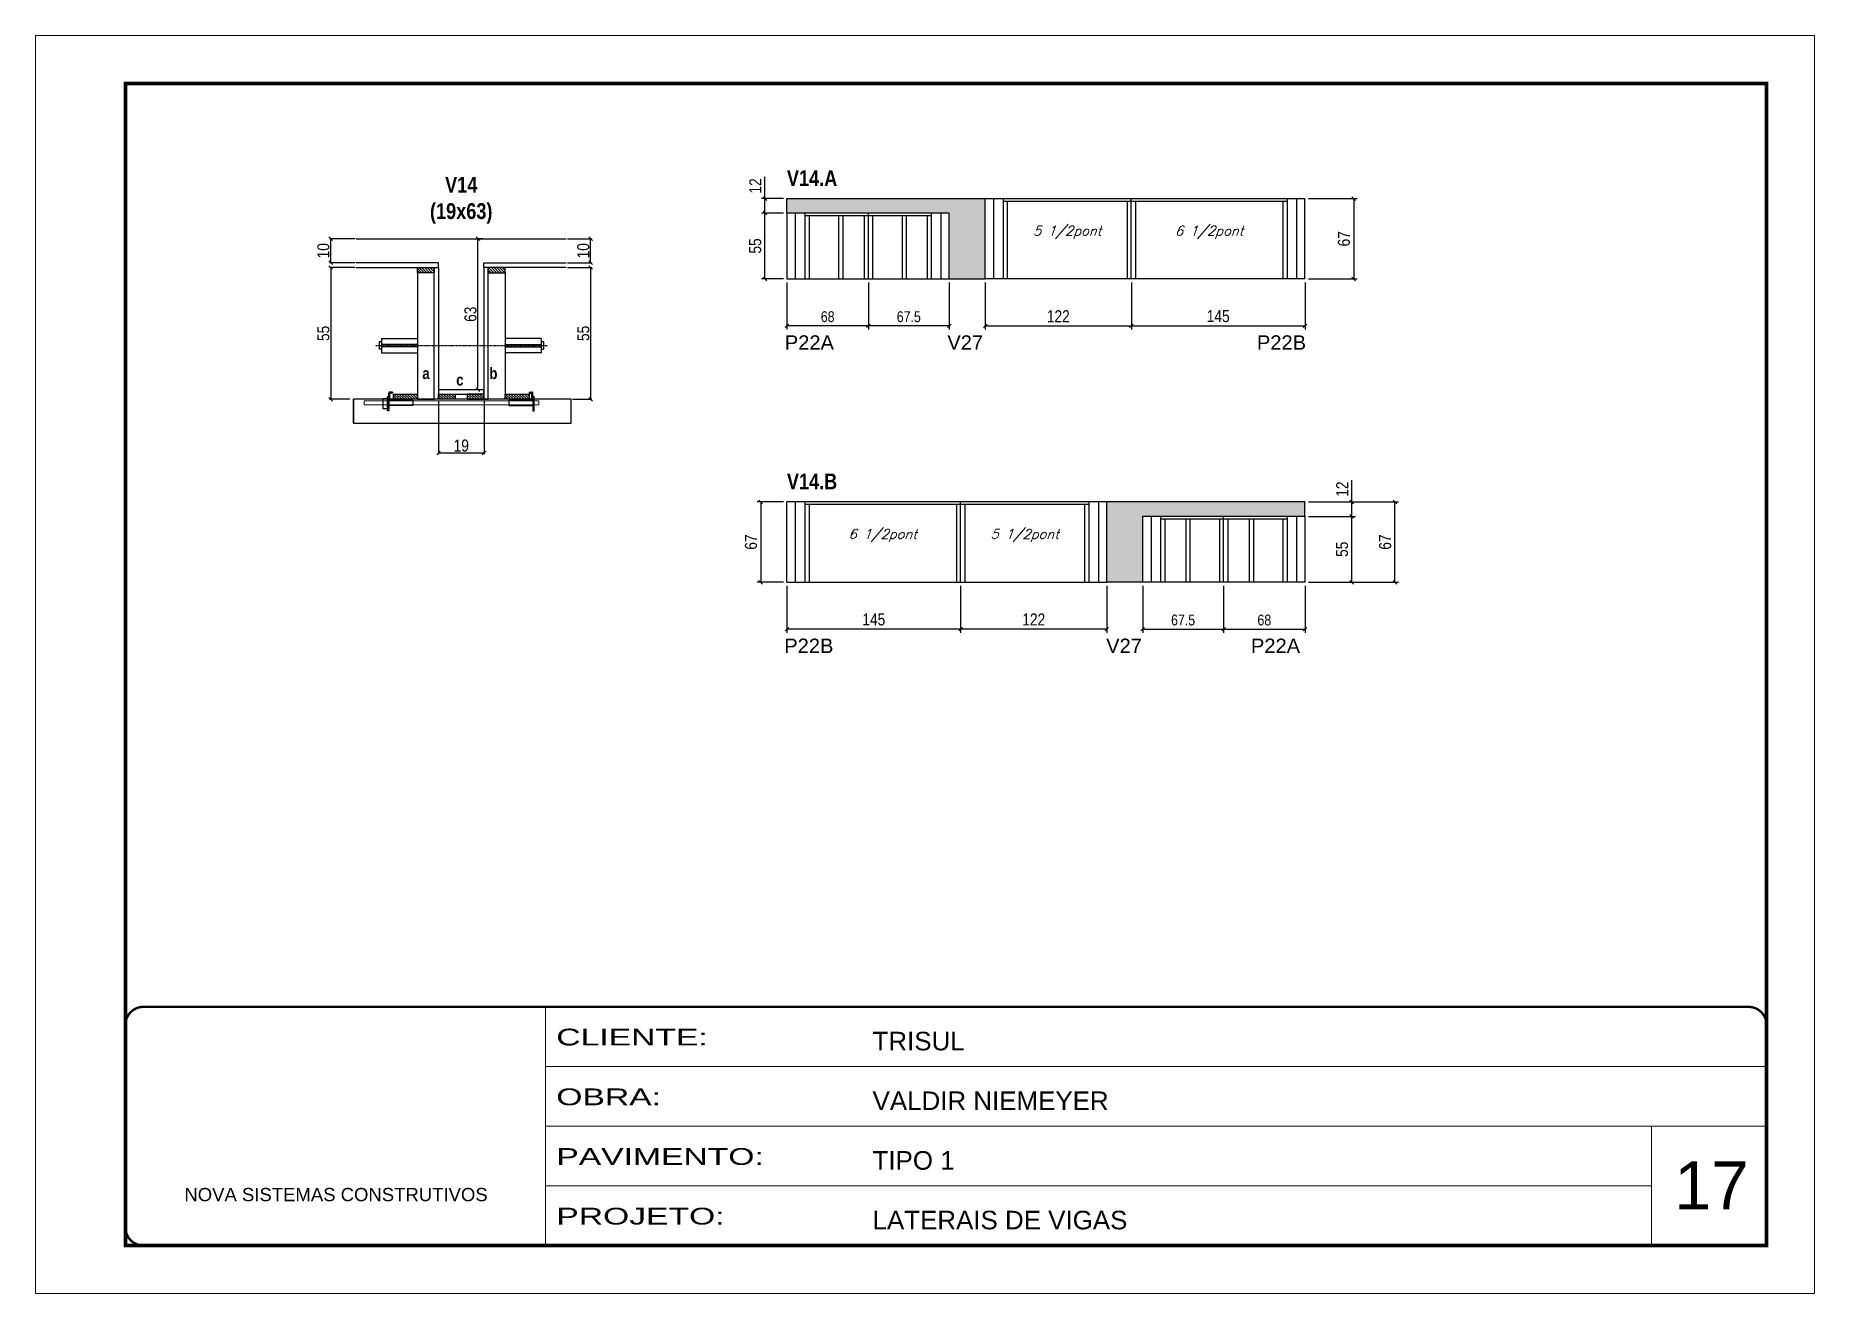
# Model space of a CAD drawing. Extents: x 3330 to 22105, y 1197 to 30204.
# Drawn here: x 3330 to 4815, y 24169 to 25219 of the extents above; entities that cross this region are included whole.
import ezdxf

# ---------------------------------------------------------------- set-up
doc = ezdxf.new("R2010")
doc.units = 0
for name, pattern in [('CONTINUO', [0]), ('DASHED', [0.75, 0.5, -0.25]), ('HIDDEN', [0.375, 0.25, -0.125])]:
    doc.linetypes.add(name, pattern=pattern)
for name, color, linetype in [('5', 5, 'Continuous'), ('barrote', 251, 'Continuous'), ('COTA', 241, 'Continuous'), ('detalhes', 4, 'Continuous'), ('NOMENCLATURA', 7, 'Continuous'), ('Painéis', 200, 'Continuous'), ('presilha', 1, 'Continuous'), ('SARR_2.2x10', 60, 'Continuous'), ('SARR_2.2x7', 40, 'Continuous'), ('SARR_3.5x7', 81, 'Continuous'), ('TENSOR', 3, 'Continuous'), ('texto', 7, 'Continuous')]:
    doc.layers.add(name, color=color, linetype=linetype)
for name, color, linetype, lineweight in [('CARIMBO', 255, 'Continuous', 9), ('CONCRETO', 251, 'Continuous', 25), ('Folhas', 255, 'Continuous', 9), ('SARRAFO DE PRESSAO', 251, 'DASHED', 9), ('SCO-___-LAJ', 2, 'Continuous', 0)]:
    doc.layers.add(name, color=color, linetype=linetype, lineweight=lineweight)
doc.styles.add('ARIAL', font='arial.ttf')
doc.styles.add('COTA TECNICA', font='techl___.ttf', dxfattribs={"height": 10})
doc.styles.add('COTA TECNICA 2X', font='techl___.ttf', dxfattribs={"height": 10})
doc.styles.add('COTA TECNICA-50', font='techl___.ttf', dxfattribs={"height": 9})
doc.styles.add('Romans', font='romans.shx')
doc.styles.get("Standard").update_dxf_attribs({"font": 'arial.ttf'})
doc.styles.add('TECNICA', font='techb___.ttf', dxfattribs={"height": 10})
doc.styles.add('Tecnologia', font='')
doc.styles.get('Tecnologia').set_extended_font_data('Forgotten Futurist')
doc.dimstyles.new('COTA PAINEL-50', dxfattribs={"dimtxt": 9, "dimasz": 3, "dimexe": 3, "dimexo": 3, "dimgap": 3, "dimtad": 1, "dimdec": 1, "dimzin": 12, "dimdsep": 46, "dimtxsty": 'COTA TECNICA-50', "dimblk1": 'OBLIQUE', "dimblk2": 'OBLIQUE', "dimsah": 1, "dimcen": 0.9, "dimclrd": 4, "dimclre": 4, "dimclrt": 240, "dimadec": 1, "dimazin": 3, "dimtfac": 1, "dimtdec": 1, "dimtmove": 0, "dimatfit": 3, "dimfxl": 1, "dimtolj": 1, "dimtzin": 12, "dimarcsym": 0})
doc.dimstyles.new('PAINEL', dxfattribs={"dimtxt": 10, "dimasz": 3, "dimexe": 3, "dimexo": 3, "dimgap": 3, "dimtad": 1, "dimdec": 1, "dimzin": 12, "dimdsep": 46, "dimtxsty": 'COTA TECNICA', "dimblk1": 'OBLIQUE', "dimblk2": 'OBLIQUE', "dimsah": 1, "dimcen": 0.9, "dimclrd": 4, "dimclre": 4, "dimclrt": 240, "dimadec": 1, "dimazin": 3, "dimtfac": 1, "dimtdec": 1, "dimtmove": 0, "dimatfit": 3, "dimfxl": 1, "dimtolj": 1, "dimtzin": 12, "dimarcsym": 0})
doc.dimstyles.new('SECAO', dxfattribs={"dimscale": 0.333333, "dimtxt": 5, "dimasz": 9, "dimexe": 3, "dimexo": 3, "dimgap": 3, "dimtad": 1, "dimdec": 1, "dimlfac": 0.5, "dimzin": 12, "dimdsep": 46, "dimtxsty": 'COTA TECNICA 2X', "dimblk1": 'OBLIQUE', "dimblk2": 'OBLIQUE', "dimsah": 1, "dimcen": 0.9, "dimclrd": 4, "dimclre": 4, "dimclrt": 240, "dimadec": 1, "dimazin": 3, "dimtfac": 1, "dimtdec": 1, "dimtmove": 0, "dimatfit": 3, "dimfxl": 1, "dimtolj": 1, "dimtzin": 12, "dimarcsym": 0})

msp = doc.modelspace()

# ---------------------------------------------------------------- texts
at = {"layer": '5', "linetype": 'Continuous'}
for s, rotation, p in [('P22A', 359.99996, (3955.19, 24956.59)), ('V27', 359.99996, (4090.9, 24956.59)), ('P22B', 359.99996, (4349.33, 24956.59)), ('P22B', 0.00004, (3954.75, 24703.43)), ('V27', 0.00004, (4223.5, 24703.43)), ('P22A', 0.00004, (4344.35, 24703.43))]:
    msp.add_text(s, height=12, rotation=rotation, dxfattribs=at).set_placement(p)
at = {"layer": 'CARIMBO', "style": 'ARIAL'}
msp.add_text('17', height=40, dxfattribs=at).set_placement((4697.59, 24238.97))
at = {"layer": 'detalhes', "style": 'TECNICA'}
for s, p in [('a', (3652.58, 24932.1)), ('c', (3680.88, 24926.67)), ('b', (3708.56, 24932.09))]:
    msp.add_text(s, height=9.6, dxfattribs=at).set_placement(p)
at = {"layer": 'NOMENCLATURA', "style": 'TECNICA'}
for s, p in [('V14.A', (3956.95, 25093.21)), ('V14.B', (3956.95, 24840.05))]:
    msp.add_text(s, height=13.2, dxfattribs=at).set_placement(p)
at = {"layer": 'NOMENCLATURA', "insert": (3685.06, 25100.9), "char_height": 13.2, "attachment_point": 2, "style": 'TECNICA'}
msp.add_mtext_dynamic_manual_height_columns('V14\\P(19x63)', width=300.2766, gutter_width=1, heights=[0], dxfattribs=at)
at = {"layer": 'texto', "color": 2, "char_height": 8, "attachment_point": 5, "style": 'Romans'}
for s, insert in [('{\\Q19;\\C256;5 1/2pont}', (4190.95, 25054.59)), ('{\\Q19;\\C256;6 1/2pont}', (4309.45, 25054.59)), ('{\\Q19;\\C256;6 1/2pont}', (4036.95, 24801.43)), ('{\\Q19;\\C256;5 1/2pont}', (4155.45, 24801.43))]:
    msp.add_mtext(s, dxfattribs=dict(at, insert=insert))

# ---------------------------------------------------------------- blocks, each defined once
blk = doc.blocks.new('9999999999')
at = {"color": 30, "linetype": 'CONTINUO'}
for p, q in [((98564.6, 34230.2), (98564.6, 34429.4)), ((98564.6, 34379.6), (99584, 34379.6)), ((98564.6, 34329.8), (99488, 34329.8)), ((99584, 34329.8), (99488, 34329.8)), ((99488, 34329.8), (99488, 34230.2)), ((98564.6, 34280), (99488, 34280))]:
    blk.add_line(p, q, dxfattribs=at)
at = {"color": 30, "linetype": 'CONTINUO', "const_width": 2}
blk.add_lwpolyline([(99584, 34230.2), (99584, 34414.4, 0.414214), (99569, 34429.4), (98229, 34429.4, 0.414214), (98214, 34414.4), (98214, 34245.2, 0.414214), (98229, 34230.2), (99584, 34230.2)], format="xyb", dxfattribs=at)
at = {"layer": 'Folhas'}
blk.add_lwpolyline([(98139, 34190.2), (99624, 34190.2), (99624, 35240.2), (98139, 35240.2)], close=True, dxfattribs=at)
at = {"layer": 'Folhas', "color": 30, "const_width": 3}
blk.add_lwpolyline([(98214, 34230.2), (99584, 34230.2), (99584, 35200.2), (98214, 35200.2)], close=True, dxfattribs=at)
at = {"color": 7, "linetype": 'Continuous', "ltscale": 5, "style": 'ARIAL'}
for s, height, p in [('TRISUL', 15.48, (98837.7, 34393.1)), ('VALDIR NIEMEYER', 15.483, (98837.7, 34343.3)), ('TIPO 1', 15.48, (98837.7, 34293.5)), ('NOVA SISTEMAS CONSTRUTIVOS', 11.059, (98263.2, 34267.2)), ('LATERAIS DE VIGAS', 15.483, (98837.7, 34243.7))]:
    blk.add_text(s, height=height, dxfattribs=at).set_placement(p)
at = {"layer": 'Folhas', "color": 7, "style": 'Tecnologia', "width": 1.5}
for s, p in [('CLIENTE:', (98573.7, 34397.2)), ('OBRA:', (98573.7, 34347.3)), ('PAVIMENTO:', (98573.7, 34297.5)), ('PROJETO:', (98573.7, 34247.7))]:
    blk.add_text(s, height=14, dxfattribs=at).set_placement(p)
blk = doc.blocks.new('PRESILHA METÁLICA 1')
at = {"layer": 'presilha'}
for p, q in [((0, 13), (6, 13)), ((0, 13), (0, 0)), ((6, 0), (0, 0)), ((6, 15.5), (7.5, 15.5)), ((6, -2.5), (6, 15.5)), ((6, 13), (6, 0)), ((7.5, 10.6), (7.5, 19.9)), ((7.5, 15.5), (7.5, -2.5)), ((37.5, 4.1), (7.5, 4.1)), ((12, 21), (8.6, 21)), ((9, 11.6), (9, 18.9)), ((12, 19.5), (9.6, 19.5)), ((37.5, 11), (9.6, 11)), ((12, 21), (12, 19.5)), ((37.5, 11), (37.5, 4.1)), ((7.5, -2.5), (6, -2.5))]:
    blk.add_line(p, q, dxfattribs=at)
for centre, radius, start, end in [((8.6, 19.9), 1.14, 90, 180), ((9.6, 18.9), 0.57, 90, 180), ((9.6, 11.6), 0.57, 180, 270)]:
    blk.add_arc(centre, radius, start, end, dxfattribs=at)
blk = doc.blocks.new('PRESILHA METÁLICA 2')
at = {"layer": 'presilha'}
for p, q in [((-5.2, 23.5), (-5.2, 22)), ((-5.2, 23.5), (-1.9, 23.5)), ((-0.8, 14.6), (-0.8, 22.4)), ((-30.8, 13.5), (-30.8, 6.6)), ((-30.8, 13.5), (-2.8, 13.5)), ((-30.8, 6.6), (-0.8, 6.6)), ((-5.2, 22), (-2.8, 22)), ((-2.2, 14.1), (-2.2, 21.4)), ((0.8, 18), (-0.8, 18)), ((-0.8, 18), (-0.8, 0)), ((-0.8, 0), (0.8, 0)), ((0.8, 0), (0.8, 18))]:
    blk.add_line(p, q, dxfattribs=at)
for centre, radius, start, end in [((-1.9, 22.4), 1.14, 0, 90), ((-2.8, 21.4), 0.57, 0, 90), ((-2.8, 14.1), 0.57, 270, 0)]:
    blk.add_arc(centre, radius, start, end, dxfattribs=at)
blk = doc.blocks.new('_Oblique')
at = {"color": 0, "linetype": 'ByBlock', "lineweight": -2}
blk.add_line((-0.5, -0.5), (0.5, 0.5), dxfattribs=at)
blk = doc.blocks.new('*D3254')
at = {"layer": 'COTA', "color": 4, "lineweight": -2, "transparency": 16777216}
for p, q in [((3773.8, 25025.2), (3794.1, 25025.2)), ((3793.1, 25025.2), (3793.1, 24915.2)), ((3777.9, 24915.2), (3794.1, 24915.2))]:
    blk.add_line(p, q, dxfattribs=at)
at = {"layer": 'Defpoints', "color": 0, "transparency": 16777216}
for p in [(3772.8, 25025.2), (3776.9, 24915.2), (3793.1, 24915.2)]:
    blk.add_point(p, dxfattribs=at)
at = {"layer": 'COTA', "color": 4, "lineweight": -2, "transparency": 16777216, "xscale": 3, "yscale": 3, "zscale": 3}
for p, rotation in [((3793.1, 25025.2), 90), ((3793.1, 24915.2), 270)]:
    blk.add_blockref('_Oblique', p, dxfattribs=dict(at, rotation=rotation))
at = {"layer": 'COTA', "color": 240, "transparency": 16777216, "insert": (3787, 24970.2), "char_height": 10, "attachment_point": 5, "rotation": 90, "style": 'COTA TECNICA 2X'}
blk.add_mtext('\\A1;55', dxfattribs=at)
blk = doc.blocks.new('*D3255')
at = {"layer": 'COTA', "color": 4, "lineweight": -2, "transparency": 16777216}
for p, q in [((3773.8, 25049.2), (3794.1, 25049.2)), ((3793.1, 25029.2), (3793.1, 25049.2)), ((3773.8, 25029.2), (3794.1, 25029.2))]:
    blk.add_line(p, q, dxfattribs=at)
at = {"layer": 'Defpoints', "color": 0, "transparency": 16777216}
for p in [(3772.8, 25049.2), (3793.1, 25049.2), (3772.8, 25029.2)]:
    blk.add_point(p, dxfattribs=at)
at = {"layer": 'COTA', "color": 4, "lineweight": -2, "transparency": 16777216, "xscale": 3, "yscale": 3, "zscale": 3}
for p, rotation in [((3793.1, 25049.2), 90), ((3793.1, 25029.2), 270)]:
    blk.add_blockref('_Oblique', p, dxfattribs=dict(at, rotation=rotation))
at = {"layer": 'COTA', "color": 240, "transparency": 16777216, "insert": (3787, 25039.2), "char_height": 10, "attachment_point": 5, "rotation": 90, "style": 'COTA TECNICA 2X'}
blk.add_mtext('\\A1;10', dxfattribs=at)
blk = doc.blocks.new('*D3256')
at = {"layer": 'COTA', "color": 4, "lineweight": -2, "transparency": 16777216}
for p, q in [((3596.4, 25025.2), (3575.1, 25025.2)), ((3576.1, 25025.2), (3576.1, 24915.2)), ((3592.2, 24915.2), (3575.1, 24915.2))]:
    blk.add_line(p, q, dxfattribs=at)
at = {"layer": 'Defpoints', "color": 0, "transparency": 16777216}
for p in [(3597.4, 25025.2), (3576.1, 24915.2), (3593.2, 24915.2)]:
    blk.add_point(p, dxfattribs=at)
at = {"layer": 'COTA', "color": 4, "lineweight": -2, "transparency": 16777216, "xscale": 3, "yscale": 3, "zscale": 3}
for p, rotation in [((3576.1, 25025.2), 90), ((3576.1, 24915.2), 270)]:
    blk.add_blockref('_Oblique', p, dxfattribs=dict(at, rotation=rotation))
at = {"layer": 'COTA', "color": 240, "transparency": 16777216, "insert": (3570, 24970.2), "char_height": 10, "attachment_point": 5, "rotation": 90, "style": 'COTA TECNICA 2X'}
blk.add_mtext('\\A1;55', dxfattribs=at)
blk = doc.blocks.new('*D3257')
at = {"layer": 'COTA', "color": 4, "lineweight": -2, "transparency": 16777216}
for p, q in [((3703.1, 25049.2), (3698, 25049.2)), ((3699, 24923.2), (3699, 25049.2)), ((3703.1, 24923.2), (3698, 24923.2))]:
    blk.add_line(p, q, dxfattribs=at)
at = {"layer": 'Defpoints', "color": 0, "transparency": 16777216}
for p in [(3699, 25049.2), (3704.1, 25049.2), (3704.1, 24923.2)]:
    blk.add_point(p, dxfattribs=at)
at = {"layer": 'COTA', "color": 4, "lineweight": -2, "transparency": 16777216, "xscale": 3, "yscale": 3, "zscale": 3}
for p, rotation in [((3699, 25049.2), 90), ((3699, 24923.2), 270)]:
    blk.add_blockref('_Oblique', p, dxfattribs=dict(at, rotation=rotation))
at = {"layer": 'COTA', "color": 240, "transparency": 16777216, "insert": (3692.8, 24986.2), "char_height": 10, "attachment_point": 5, "rotation": 90, "style": 'COTA TECNICA 2X'}
blk.add_mtext('\\A1;63', dxfattribs=at)
blk = doc.blocks.new('*D3258')
at = {"layer": 'COTA', "color": 4, "lineweight": -2, "transparency": 16777216}
for p, q in [((3596.4, 25049.2), (3575.1, 25049.2)), ((3576.1, 25029.2), (3576.1, 25049.2)), ((3596.4, 25029.2), (3575.1, 25029.2))]:
    blk.add_line(p, q, dxfattribs=at)
at = {"layer": 'Defpoints', "color": 0, "transparency": 16777216}
for p in [(3576.1, 25049.2), (3597.4, 25049.2), (3597.4, 25029.2)]:
    blk.add_point(p, dxfattribs=at)
at = {"layer": 'COTA', "color": 4, "lineweight": -2, "transparency": 16777216, "xscale": 3, "yscale": 3, "zscale": 3}
for p, rotation in [((3576.1, 25049.2), 90), ((3576.1, 25029.2), 270)]:
    blk.add_blockref('_Oblique', p, dxfattribs=dict(at, rotation=rotation))
at = {"layer": 'COTA', "color": 240, "transparency": 16777216, "insert": (3570, 25039.2), "char_height": 10, "attachment_point": 5, "rotation": 90, "style": 'COTA TECNICA 2X'}
blk.add_mtext('\\A1;10', dxfattribs=at)
blk = doc.blocks.new('*D3259')
at = {"layer": 'COTA', "color": 4, "lineweight": -2, "transparency": 16777216}
for p, q in [((3666.1, 24914.2), (3666.1, 24869.4)), ((3704.1, 24914.2), (3704.1, 24869.4)), ((3666.1, 24870.4), (3704.1, 24870.4))]:
    blk.add_line(p, q, dxfattribs=at)
at = {"layer": 'Defpoints', "color": 0, "transparency": 16777216}
for p in [(3666.1, 24915.2), (3704.1, 24915.2), (3704.1, 24870.4)]:
    blk.add_point(p, dxfattribs=at)
at = {"layer": 'COTA', "color": 4, "lineweight": -2, "transparency": 16777216, "xscale": 3, "yscale": 3, "zscale": 3, "rotation": 180}
blk.add_blockref('_Oblique', (3666.1, 24870.4), dxfattribs=at)
at = {"layer": 'COTA', "color": 4, "lineweight": -2, "transparency": 16777216, "xscale": 3, "yscale": 3, "zscale": 3}
blk.add_blockref('_Oblique', (3704.1, 24870.4), dxfattribs=at)
at = {"layer": 'COTA', "color": 240, "transparency": 16777216, "insert": (3685.1, 24876.5), "char_height": 10, "attachment_point": 5, "style": 'COTA TECNICA 2X'}
blk.add_mtext('\\A1;19', dxfattribs=at)
blk = doc.blocks.new('*D3318')
at = {"layer": 'COTA', "color": 4, "linetype": 'ByBlock', "lineweight": -2, "transparency": 16777216}
for p, q in [((4025, 25012.7), (4025, 24973.5)), ((4092.5, 25012.7), (4092.5, 24973.5)), ((4092.5, 24976.5), (4025, 24976.5))]:
    blk.add_line(p, q, dxfattribs=at)
at = {"layer": 'Defpoints', "color": 0, "linetype": 'ByBlock', "transparency": 16777216}
for p in [(4025, 25015.7), (4092.5, 25015.7), (4025, 24976.5)]:
    blk.add_point(p, dxfattribs=at)
at = {"layer": 'COTA', "color": 4, "linetype": 'ByBlock', "lineweight": -2, "transparency": 16777216, "xscale": 3, "yscale": 3, "zscale": 3, "rotation": 180}
blk.add_blockref('_Oblique', (4025, 24976.5), dxfattribs=at)
at = {"layer": 'COTA', "color": 4, "linetype": 'ByBlock', "lineweight": -2, "transparency": 16777216, "xscale": 3, "yscale": 3, "zscale": 3}
blk.add_blockref('_Oblique', (4092.5, 24976.5), dxfattribs=at)
at = {"layer": 'COTA', "color": 240, "linetype": 'ByBlock', "transparency": 16777216, "insert": (4058.7, 24984.1), "char_height": 9, "attachment_point": 5, "style": 'COTA TECNICA-50'}
blk.add_mtext('\\A1;67.5', dxfattribs=at)
blk = doc.blocks.new('*D3319')
at = {"layer": 'COTA', "color": 4, "linetype": 'ByBlock', "lineweight": -2, "transparency": 16777216}
for p, q in [((3957, 25012.7), (3957, 24973.5)), ((4025, 25012.7), (4025, 24973.5)), ((4025, 24976.5), (3957, 24976.5))]:
    blk.add_line(p, q, dxfattribs=at)
at = {"layer": 'Defpoints', "color": 0, "linetype": 'ByBlock', "transparency": 16777216}
for p in [(3957, 25015.7), (4025, 25015.7), (3957, 24976.5)]:
    blk.add_point(p, dxfattribs=at)
at = {"layer": 'COTA', "color": 4, "linetype": 'ByBlock', "lineweight": -2, "transparency": 16777216, "xscale": 3, "yscale": 3, "zscale": 3, "rotation": 180}
blk.add_blockref('_Oblique', (3957, 24976.5), dxfattribs=at)
at = {"layer": 'COTA', "color": 4, "linetype": 'ByBlock', "lineweight": -2, "transparency": 16777216, "xscale": 3, "yscale": 3, "zscale": 3}
blk.add_blockref('_Oblique', (4025, 24976.5), dxfattribs=at)
at = {"layer": 'COTA', "color": 240, "linetype": 'ByBlock', "transparency": 16777216, "insert": (3991, 24984.1), "char_height": 9, "attachment_point": 5, "style": 'COTA TECNICA-50'}
blk.add_mtext('\\A1;68', dxfattribs=at)
blk = doc.blocks.new('*D3320')
at = {"layer": 'COTA', "color": 4, "linetype": 'ByBlock', "lineweight": -2, "transparency": 16777216}
for p, q in [((4122.5, 25012.7), (4122.5, 24973.5)), ((4244.5, 25012.7), (4244.5, 24973.5)), ((4122.5, 24976.5), (4244.5, 24976.5))]:
    blk.add_line(p, q, dxfattribs=at)
at = {"layer": 'Defpoints', "color": 0, "linetype": 'ByBlock', "transparency": 16777216}
for p in [(4122.5, 25015.7), (4244.5, 25015.7), (4244.5, 24976.5)]:
    blk.add_point(p, dxfattribs=at)
at = {"layer": 'COTA', "color": 4, "linetype": 'ByBlock', "lineweight": -2, "transparency": 16777216, "xscale": 3, "yscale": 3, "zscale": 3, "rotation": 180}
blk.add_blockref('_Oblique', (4122.5, 24976.5), dxfattribs=at)
at = {"layer": 'COTA', "color": 4, "linetype": 'ByBlock', "lineweight": -2, "transparency": 16777216, "xscale": 3, "yscale": 3, "zscale": 3}
blk.add_blockref('_Oblique', (4244.5, 24976.5), dxfattribs=at)
at = {"layer": 'COTA', "color": 240, "linetype": 'ByBlock', "transparency": 16777216, "insert": (4183.5, 24984.5), "char_height": 10, "attachment_point": 5, "style": 'COTA TECNICA'}
blk.add_mtext('\\A1;122', dxfattribs=at)
blk = doc.blocks.new('*D3321')
at = {"layer": 'COTA', "color": 4, "linetype": 'ByBlock', "lineweight": -2, "transparency": 16777216}
for p, q in [((4244.5, 25012.7), (4244.5, 24973.5)), ((4389.5, 25012.7), (4389.5, 24973.5)), ((4244.5, 24976.5), (4389.5, 24976.5))]:
    blk.add_line(p, q, dxfattribs=at)
at = {"layer": 'Defpoints', "color": 0, "linetype": 'ByBlock', "transparency": 16777216}
for p in [(4244.5, 25015.7), (4389.5, 25015.7), (4389.5, 24976.5)]:
    blk.add_point(p, dxfattribs=at)
at = {"layer": 'COTA', "color": 4, "linetype": 'ByBlock', "lineweight": -2, "transparency": 16777216, "xscale": 3, "yscale": 3, "zscale": 3, "rotation": 180}
blk.add_blockref('_Oblique', (4244.5, 24976.5), dxfattribs=at)
at = {"layer": 'COTA', "color": 4, "linetype": 'ByBlock', "lineweight": -2, "transparency": 16777216, "xscale": 3, "yscale": 3, "zscale": 3}
blk.add_blockref('_Oblique', (4389.5, 24976.5), dxfattribs=at)
at = {"layer": 'COTA', "color": 240, "linetype": 'ByBlock', "transparency": 16777216, "insert": (4317, 24984.6), "char_height": 10, "attachment_point": 5, "style": 'COTA TECNICA'}
blk.add_mtext('\\A1;145', dxfattribs=at)
blk = doc.blocks.new('*D3322')
at = {"layer": 'COTA', "color": 4, "linetype": 'ByBlock', "lineweight": -2, "transparency": 16777216}
for p, q in [((4392.5, 25082.7), (4433.1, 25082.7)), ((4430.1, 25082.7), (4430.1, 25015.7)), ((4392.5, 25015.7), (4433.1, 25015.7))]:
    blk.add_line(p, q, dxfattribs=at)
at = {"layer": 'Defpoints', "color": 0, "linetype": 'ByBlock', "transparency": 16777216}
for p in [(4389.5, 25082.7), (4389.5, 25015.7), (4430.1, 25015.7)]:
    blk.add_point(p, dxfattribs=at)
at = {"layer": 'COTA', "color": 4, "linetype": 'ByBlock', "lineweight": -2, "transparency": 16777216, "xscale": 3, "yscale": 3, "zscale": 3}
for p, rotation in [((4430.1, 25082.7), 90), ((4430.1, 25015.7), 270)]:
    blk.add_blockref('_Oblique', p, dxfattribs=dict(at, rotation=rotation))
at = {"layer": 'COTA', "color": 240, "linetype": 'ByBlock', "transparency": 16777216, "insert": (4422, 25049.2), "char_height": 10, "attachment_point": 5, "rotation": 90, "style": 'COTA TECNICA'}
blk.add_mtext('\\A1;67', dxfattribs=at)
blk = doc.blocks.new('*D3323')
at = {"layer": 'COTA', "color": 4, "linetype": 'ByBlock', "lineweight": -2, "transparency": 16777216}
for p, q in [((3954, 25070.7), (3935.6, 25070.7)), ((3938.6, 25015.7), (3938.6, 25070.7)), ((3954, 25015.7), (3935.6, 25015.7))]:
    blk.add_line(p, q, dxfattribs=at)
at = {"layer": 'Defpoints', "color": 0, "linetype": 'ByBlock', "transparency": 16777216}
for p in [(3938.6, 25070.7), (3957, 25070.7), (3957, 25015.7)]:
    blk.add_point(p, dxfattribs=at)
at = {"layer": 'COTA', "color": 4, "linetype": 'ByBlock', "lineweight": -2, "transparency": 16777216, "xscale": 3, "yscale": 3, "zscale": 3}
for p, rotation in [((3938.6, 25070.7), 90), ((3938.6, 25015.7), 270)]:
    blk.add_blockref('_Oblique', p, dxfattribs=dict(at, rotation=rotation))
at = {"layer": 'COTA', "color": 240, "linetype": 'ByBlock', "transparency": 16777216, "insert": (3930.5, 25043.2), "char_height": 10, "attachment_point": 5, "rotation": 90, "style": 'COTA TECNICA'}
blk.add_mtext('\\A1;55', dxfattribs=at)
blk = doc.blocks.new('*D3324')
at = {"layer": 'COTA', "color": 4, "linetype": 'ByBlock', "lineweight": -2, "transparency": 16777216}
for p, q in [((3938.6, 25082.7), (3938.6, 25101)), ((3954, 25082.7), (3935.6, 25082.7)), ((3938.6, 25070.7), (3938.6, 25082.7)), ((3954, 25070.7), (3935.6, 25070.7))]:
    blk.add_line(p, q, dxfattribs=at)
at = {"layer": 'Defpoints', "color": 0, "linetype": 'ByBlock', "transparency": 16777216}
for p in [(3938.6, 25082.7), (3957, 25082.7), (3957, 25070.7)]:
    blk.add_point(p, dxfattribs=at)
at = {"layer": 'COTA', "color": 4, "linetype": 'ByBlock', "lineweight": -2, "transparency": 16777216, "xscale": 3, "yscale": 3, "zscale": 3}
for p, rotation in [((3938.6, 25082.7), 90), ((3938.6, 25070.7), 270)]:
    blk.add_blockref('_Oblique', p, dxfattribs=dict(at, rotation=rotation))
at = {"layer": 'COTA', "color": 240, "linetype": 'ByBlock', "transparency": 16777216, "insert": (3930.6, 25093.3), "char_height": 10, "attachment_point": 5, "rotation": 90, "style": 'COTA TECNICA'}
blk.add_mtext('\\A1;12', dxfattribs=at)
blk = doc.blocks.new('*D3325')
at = {"layer": 'COTA', "color": 4, "linetype": 'ByBlock', "lineweight": -2, "transparency": 16777216}
for p, q in [((4254, 24759.5), (4254, 24720.3)), ((4321.5, 24759.5), (4321.5, 24720.3)), ((4254, 24723.3), (4321.5, 24723.3))]:
    blk.add_line(p, q, dxfattribs=at)
at = {"layer": 'Defpoints', "color": 0, "linetype": 'ByBlock', "transparency": 16777216}
for p in [(4254, 24762.5), (4321.5, 24762.5), (4321.5, 24723.3)]:
    blk.add_point(p, dxfattribs=at)
at = {"layer": 'COTA', "color": 4, "linetype": 'ByBlock', "lineweight": -2, "transparency": 16777216, "xscale": 3, "yscale": 3, "zscale": 3, "rotation": 180}
blk.add_blockref('_Oblique', (4254, 24723.3), dxfattribs=at)
at = {"layer": 'COTA', "color": 4, "linetype": 'ByBlock', "lineweight": -2, "transparency": 16777216, "xscale": 3, "yscale": 3, "zscale": 3}
blk.add_blockref('_Oblique', (4321.5, 24723.3), dxfattribs=at)
at = {"layer": 'COTA', "color": 240, "linetype": 'ByBlock', "transparency": 16777216, "insert": (4287.7, 24730.9), "char_height": 9, "attachment_point": 5, "style": 'COTA TECNICA-50'}
blk.add_mtext('\\A1;67.5', dxfattribs=at)
blk = doc.blocks.new('*D3326')
at = {"layer": 'COTA', "color": 4, "linetype": 'ByBlock', "lineweight": -2, "transparency": 16777216}
for p, q in [((4321.5, 24759.5), (4321.5, 24720.3)), ((4389.5, 24759.5), (4389.5, 24720.3)), ((4321.5, 24723.3), (4389.5, 24723.3))]:
    blk.add_line(p, q, dxfattribs=at)
at = {"layer": 'Defpoints', "color": 0, "linetype": 'ByBlock', "transparency": 16777216}
for p in [(4321.5, 24762.5), (4389.5, 24762.5), (4389.5, 24723.3)]:
    blk.add_point(p, dxfattribs=at)
at = {"layer": 'COTA', "color": 4, "linetype": 'ByBlock', "lineweight": -2, "transparency": 16777216, "xscale": 3, "yscale": 3, "zscale": 3, "rotation": 180}
blk.add_blockref('_Oblique', (4321.5, 24723.3), dxfattribs=at)
at = {"layer": 'COTA', "color": 4, "linetype": 'ByBlock', "lineweight": -2, "transparency": 16777216, "xscale": 3, "yscale": 3, "zscale": 3}
blk.add_blockref('_Oblique', (4389.5, 24723.3), dxfattribs=at)
at = {"layer": 'COTA', "color": 240, "linetype": 'ByBlock', "transparency": 16777216, "insert": (4355.5, 24730.9), "char_height": 9, "attachment_point": 5, "style": 'COTA TECNICA-50'}
blk.add_mtext('\\A1;68', dxfattribs=at)
blk = doc.blocks.new('*D3327')
at = {"layer": 'COTA', "color": 4, "linetype": 'ByBlock', "lineweight": -2, "transparency": 16777216}
for p, q in [((4102, 24759.5), (4102, 24720.3)), ((4224, 24759.5), (4224, 24720.3)), ((4224, 24723.3), (4102, 24723.3))]:
    blk.add_line(p, q, dxfattribs=at)
at = {"layer": 'Defpoints', "color": 0, "linetype": 'ByBlock', "transparency": 16777216}
for p in [(4102, 24762.5), (4224, 24762.5), (4102, 24723.3)]:
    blk.add_point(p, dxfattribs=at)
at = {"layer": 'COTA', "color": 4, "linetype": 'ByBlock', "lineweight": -2, "transparency": 16777216, "xscale": 3, "yscale": 3, "zscale": 3, "rotation": 180}
blk.add_blockref('_Oblique', (4102, 24723.3), dxfattribs=at)
at = {"layer": 'COTA', "color": 4, "linetype": 'ByBlock', "lineweight": -2, "transparency": 16777216, "xscale": 3, "yscale": 3, "zscale": 3}
blk.add_blockref('_Oblique', (4224, 24723.3), dxfattribs=at)
at = {"layer": 'COTA', "color": 240, "linetype": 'ByBlock', "transparency": 16777216, "insert": (4163, 24731.4), "char_height": 10, "attachment_point": 5, "style": 'COTA TECNICA'}
blk.add_mtext('\\A1;122', dxfattribs=at)
blk = doc.blocks.new('*D3328')
at = {"layer": 'COTA', "color": 4, "linetype": 'ByBlock', "lineweight": -2, "transparency": 16777216}
for p, q in [((3957, 24759.5), (3957, 24720.3)), ((4102, 24759.5), (4102, 24720.3)), ((4102, 24723.3), (3957, 24723.3))]:
    blk.add_line(p, q, dxfattribs=at)
at = {"layer": 'Defpoints', "color": 0, "linetype": 'ByBlock', "transparency": 16777216}
for p in [(3957, 24762.5), (4102, 24762.5), (3957, 24723.3)]:
    blk.add_point(p, dxfattribs=at)
at = {"layer": 'COTA', "color": 4, "linetype": 'ByBlock', "lineweight": -2, "transparency": 16777216, "xscale": 3, "yscale": 3, "zscale": 3, "rotation": 180}
blk.add_blockref('_Oblique', (3957, 24723.3), dxfattribs=at)
at = {"layer": 'COTA', "color": 4, "linetype": 'ByBlock', "lineweight": -2, "transparency": 16777216, "xscale": 3, "yscale": 3, "zscale": 3}
blk.add_blockref('_Oblique', (4102, 24723.3), dxfattribs=at)
at = {"layer": 'COTA', "color": 240, "linetype": 'ByBlock', "transparency": 16777216, "insert": (4029.5, 24731.4), "char_height": 10, "attachment_point": 5, "style": 'COTA TECNICA'}
blk.add_mtext('\\A1;145', dxfattribs=at)
blk = doc.blocks.new('*D3329')
at = {"layer": 'COTA', "color": 4, "linetype": 'ByBlock', "lineweight": -2, "transparency": 16777216}
for p, q in [((3954, 24829.5), (3932.1, 24829.5)), ((3935.1, 24829.5), (3935.1, 24762.5)), ((3954, 24762.5), (3932.1, 24762.5))]:
    blk.add_line(p, q, dxfattribs=at)
at = {"layer": 'Defpoints', "color": 0, "linetype": 'ByBlock', "transparency": 16777216}
for p in [(3957, 24829.5), (3935.1, 24762.5), (3957, 24762.5)]:
    blk.add_point(p, dxfattribs=at)
at = {"layer": 'COTA', "color": 4, "linetype": 'ByBlock', "lineweight": -2, "transparency": 16777216, "xscale": 3, "yscale": 3, "zscale": 3}
for p, rotation in [((3935.1, 24829.5), 90), ((3935.1, 24762.5), 270)]:
    blk.add_blockref('_Oblique', p, dxfattribs=dict(at, rotation=rotation))
at = {"layer": 'COTA', "color": 240, "linetype": 'ByBlock', "transparency": 16777216, "insert": (3927, 24796), "char_height": 10, "attachment_point": 5, "rotation": 90, "style": 'COTA TECNICA'}
blk.add_mtext('\\A1;67', dxfattribs=at)
blk = doc.blocks.new('*D3330')
at = {"layer": 'COTA', "color": 4, "linetype": 'ByBlock', "lineweight": -2, "transparency": 16777216}
for p, q in [((4392.5, 24817.5), (4431.5, 24817.5)), ((4428.5, 24762.5), (4428.5, 24817.5)), ((4392.5, 24762.5), (4431.5, 24762.5))]:
    blk.add_line(p, q, dxfattribs=at)
at = {"layer": 'Defpoints', "color": 0, "linetype": 'ByBlock', "transparency": 16777216}
for p in [(4389.5, 24817.5), (4428.5, 24817.5), (4389.5, 24762.5)]:
    blk.add_point(p, dxfattribs=at)
at = {"layer": 'COTA', "color": 4, "linetype": 'ByBlock', "lineweight": -2, "transparency": 16777216, "xscale": 3, "yscale": 3, "zscale": 3}
for p, rotation in [((4428.5, 24817.5), 90), ((4428.5, 24762.5), 270)]:
    blk.add_blockref('_Oblique', p, dxfattribs=dict(at, rotation=rotation))
at = {"layer": 'COTA', "color": 240, "linetype": 'ByBlock', "transparency": 16777216, "insert": (4420.4, 24790), "char_height": 10, "attachment_point": 5, "rotation": 90, "style": 'COTA TECNICA'}
blk.add_mtext('\\A1;55', dxfattribs=at)
blk = doc.blocks.new('*D3331')
at = {"layer": 'COTA', "color": 4, "linetype": 'ByBlock', "lineweight": -2, "transparency": 16777216}
for p, q in [((4428.5, 24829.5), (4428.5, 24847.8)), ((4392.5, 24829.5), (4431.5, 24829.5)), ((4428.5, 24817.5), (4428.5, 24829.5)), ((4392.5, 24817.5), (4431.5, 24817.5))]:
    blk.add_line(p, q, dxfattribs=at)
at = {"layer": 'Defpoints', "color": 0, "linetype": 'ByBlock', "transparency": 16777216}
for p in [(4389.5, 24829.5), (4428.5, 24829.5), (4389.5, 24817.5)]:
    blk.add_point(p, dxfattribs=at)
at = {"layer": 'COTA', "color": 4, "linetype": 'ByBlock', "lineweight": -2, "transparency": 16777216, "xscale": 3, "yscale": 3, "zscale": 3}
for p, rotation in [((4428.5, 24829.5), 90), ((4428.5, 24817.5), 270)]:
    blk.add_blockref('_Oblique', p, dxfattribs=dict(at, rotation=rotation))
at = {"layer": 'COTA', "color": 240, "linetype": 'ByBlock', "transparency": 16777216, "insert": (4420.5, 24840.2), "char_height": 10, "attachment_point": 5, "rotation": 90, "style": 'COTA TECNICA'}
blk.add_mtext('\\A1;12', dxfattribs=at)
blk = doc.blocks.new('*D3332')
at = {"layer": 'COTA', "color": 4, "linetype": 'ByBlock', "lineweight": -2, "transparency": 16777216}
for p, q in [((4392.5, 24829.5), (4467.5, 24829.5)), ((4464.5, 24762.5), (4464.5, 24829.5)), ((4392.5, 24762.5), (4467.5, 24762.5))]:
    blk.add_line(p, q, dxfattribs=at)
at = {"layer": 'Defpoints', "color": 0, "linetype": 'ByBlock', "transparency": 16777216}
for p in [(4389.5, 24829.5), (4464.5, 24829.5), (4389.5, 24762.5)]:
    blk.add_point(p, dxfattribs=at)
at = {"layer": 'COTA', "color": 4, "linetype": 'ByBlock', "lineweight": -2, "transparency": 16777216, "xscale": 3, "yscale": 3, "zscale": 3}
for p, rotation in [((4464.5, 24829.5), 90), ((4464.5, 24762.5), 270)]:
    blk.add_blockref('_Oblique', p, dxfattribs=dict(at, rotation=rotation))
at = {"layer": 'COTA', "color": 240, "linetype": 'ByBlock', "transparency": 16777216, "insert": (4456.4, 24796), "char_height": 10, "attachment_point": 5, "rotation": 90, "style": 'COTA TECNICA'}
blk.add_mtext('\\A1;67', dxfattribs=at)

# ---------------------------------------------------------------- dimensions: what is measured, and where the dimension line sits
at = {"layer": 'COTA', "linetype": 'ByBlock'}
for base, p1, p2, angle, picture, middle in [((3938.63, 25082.69), (3956.95, 25070.69), (3956.95, 25082.69), 90, '*D3324', (3930.57, 25093.35)), ((4430.14, 25015.69), (4389.45, 25082.69), (4389.45, 25015.69), 90, '*D3322', (4422.04, 25049.19)), ((3938.63, 25070.69), (3956.95, 25015.69), (3956.95, 25070.69), 90, '*D3323', (3930.52, 25043.19)), ((4428.52, 24829.53), (4389.45, 24817.53), (4389.45, 24829.53), 90, '*D3331', (4420.47, 24840.19)), ((3935.08, 24762.53), (3956.95, 24829.53), (3956.95, 24762.53), 90, '*D3329', (3926.98, 24796.03)), ((4464.54, 24829.53), (4389.45, 24762.53), (4389.45, 24829.53), 90, '*D3332', (4456.43, 24796.03)), ((4428.52, 24817.53), (4389.45, 24762.53), (4389.45, 24817.53), 90, '*D3330', (4420.42, 24790.03)), ((4101.95, 24723.33), (4223.95, 24762.53), (4101.95, 24762.53), 180, '*D3327', (4162.95, 24731.39))]:
    dim = msp.add_linear_dim(base=base, p1=p1, p2=p2, angle=angle, dimstyle='PAINEL', dxfattribs=at)
    dim.commit()
    dim.dimension.update_dxf_attribs({"geometry": picture, "text_midpoint": middle})
at = {"layer": 'COTA'}
for base, p1, p2, picture, middle in [((3576.14, 25049.2), (3597.36, 25029.2), (3597.36, 25049.2), '*D3258', (3570.04, 25039.2)), ((3698.98, 25049.2), (3704.06, 24923.2), (3704.06, 25049.2), '*D3257', (3692.77, 24986.2)), ((3793.11, 25049.2), (3772.76, 25029.2), (3772.76, 25049.2), '*D3255', (3787, 25039.2)), ((3576.14, 24915.2, 0), (3597.36, 25025.2), (3593.25, 24915.2, 0), '*D3256', (3570.03, 24970.2, 0)), ((3793.11, 24915.2, 0), (3772.76, 25025.2), (3776.87, 24915.2, 0), '*D3254', (3787, 24970.2, 0))]:
    dim = msp.add_linear_dim(base=base, p1=p1, p2=p2, angle=90, dimstyle='SECAO', dxfattribs=at)
    dim.commit()
    dim.dimension.update_dxf_attribs({"geometry": picture, "text_midpoint": middle})
at = {"layer": 'COTA', "linetype": 'ByBlock'}
for base, p1, p2, dimstyle, override, picture, middle in [((3956.95, 24976.49), (4024.95, 25015.69), (3956.95, 25015.69), 'COTA PAINEL-50', {"dimarcsym": 1}, '*D3319', (3990.95, 24984.1)), ((3956.95, 24723.33), (4101.95, 24762.53), (3956.95, 24762.53), 'PAINEL', {"dimtmove": 1}, '*D3328', (4029.45, 24731.44)), ((4321.45, 24723.33), (4253.95, 24762.53), (4321.45, 24762.53), 'COTA PAINEL-50', {"dimarcsym": 1}, '*D3325', (4287.7, 24730.93))]:
    dim = msp.add_linear_dim(base=base, p1=p1, p2=p2, angle=180, dimstyle=dimstyle, override=override, dxfattribs=at)
    dim.commit()
    dim.dimension.update_dxf_attribs({"geometry": picture, "text_midpoint": middle})
for base, p1, p2, dimstyle, override, picture, middle in [((4024.95, 24976.49), (4092.45, 25015.69), (4024.95, 25015.69), 'COTA PAINEL-50', {"dimarcsym": 1}, '*D3318', (4058.7, 24984.09)), ((4389.45, 24976.49), (4244.45, 25015.69), (4389.45, 25015.69), 'PAINEL', {"dimtmove": 1}, '*D3321', (4316.95, 24984.6)), ((4389.45, 24723.33), (4321.45, 24762.53), (4389.45, 24762.53), 'COTA PAINEL-50', {"dimarcsym": 1}, '*D3326', (4355.45, 24730.94))]:
    dim = msp.add_linear_dim(base=base, p1=p1, p2=p2, dimstyle=dimstyle, override=override, dxfattribs=at)
    dim.commit()
    dim.dimension.update_dxf_attribs({"geometry": picture, "text_midpoint": middle})
dim = msp.add_linear_dim(base=(4244.45, 24976.49), p1=(4122.45, 25015.69), p2=(4244.45, 25015.69), dimstyle='PAINEL', dxfattribs=at)
dim.commit()
dim.dimension.update_dxf_attribs({"geometry": '*D3320', "text_midpoint": (4183.45, 24984.55)})
at = {"layer": 'COTA'}
dim = msp.add_linear_dim(base=(3704.06, 24870.38), p1=(3666.06, 24915.2), p2=(3704.06, 24915.2), dimstyle='SECAO', dxfattribs=at)
dim.commit()
dim.dimension.update_dxf_attribs({"geometry": '*D3259', "text_midpoint": (3685.06, 24876.46)})

# ---------------------------------------------------------------- hatches: boundary and pattern name
at = {"layer": 'COTA', "linetype": 'ByBlock'}
h = msp.add_hatch(dxfattribs=at)
h.set_pattern_fill('AR-CONC', color=256, scale=0.03)
h.set_pattern_definition([(50, (-125599.4803, -5427.082), (5.46554007, -0.47817257), [0.5715, -6.2865]), (355, (-125599.48, -5427.082), (-1.05730264, 5.73170536), [0.4572, -5.02921753]), (100.4514447, (-125599.025, -5427.122), (4.40823741, 5.25353256), [0.48570026, -5.34270734]), (46.1842, (-125599.48, -5425.558), (8.13237123, -1.26126984), [0.85725, -9.42975]), (96.6355576, (-125598.8026, -5425.663), (7.122124, 7.42278374), [0.7285507, -8.01406824]), (351.184151, (-125599.48, -5425.558), (7.122124, 7.42278374), [0.685799, -7.54379196]), (21, (-125598.7183, -5425.939), (4.54843174, -3.06795595), [0.5715, -6.2865]), (326, (-125598.718, -5425.939), (1.85406085, 5.52563898), [0.4572, -5.0292]), (71.451445, (-125598.339, -5426.195), (6.40249258, 2.45768307), [0.48570026, -5.34269813]), (37.5, (-125599.4803, -5427.0821), (0.092658098, 2.536651166), [0, -4.96824, 0, -5.1054, 0, -5.04825]), (7.5, (-125599.4803, -5427.0821), (2.004589875, 3.005417245), [0, -2.91084, 0, -4.85394, 0, -1.92405]), (327.5, (-125601.1795, -5427.0821), (4.067717855, -0.17186232), [0, -1.905, 0, -5.9436, 0, -7.8867]), (317.5, (-125601.9415, -5427.082), (4.44387544, 0.76279473), [0, -2.4765, 0, -3.94716, 0, -5.6007])])
h.paths.add_polyline_path([(4092.45, 25015.69), (4122.45, 25015.69), (4122.45, 25082.69), (3956.95, 25082.69), (3956.95, 25070.69), (4092.45, 25070.69)])
h = msp.add_hatch(dxfattribs=at)
h.set_pattern_fill('AR-CONC', color=256, scale=0.03)
h.set_pattern_definition([(50, (-125599.4803, -5680.2416), (5.46554007, -0.47817257), [0.5715, -6.2865]), (355, (-125599.48, -5680.2416), (-1.05730264, 5.73170536), [0.4572, -5.02921753]), (100.4514447, (-125599.025, -5680.2815), (4.40823741, 5.25353256), [0.48570026, -5.34270734]), (46.1842, (-125599.48, -5678.7176), (8.13237123, -1.26126984), [0.85725, -9.42975]), (96.6355576, (-125598.8026, -5678.823), (7.122124, 7.42278374), [0.7285507, -8.01406824]), (351.184151, (-125599.48, -5678.718), (7.122124, 7.42278374), [0.685799, -7.54379196]), (21, (-125598.7183, -5679.0986), (4.54843174, -3.06795595), [0.5715, -6.2865]), (326, (-125598.718, -5679.0986), (1.85406085, 5.52563898), [0.4572, -5.0292]), (71.451445, (-125598.339, -5679.3543), (6.40249258, 2.45768307), [0.48570026, -5.34269813]), (37.5, (-125599.4803, -5680.2416), (0.092658098, 2.536651166), [0, -4.96824, 0, -5.1054, 0, -5.04825]), (7.5, (-125599.4803, -5680.2416), (2.004589875, 3.005417245), [0, -2.91084, 0, -4.85394, 0, -1.92405]), (327.5, (-125601.1795, -5680.2416), (4.067717855, -0.17186232), [0, -1.905, 0, -5.9436, 0, -7.8867]), (317.5, (-125601.9415, -5680.2416), (4.44387544, 0.76279473), [0, -2.4765, 0, -3.94716, 0, -5.6007])])
h.paths.add_polyline_path([(4253.95, 24817.53), (4389.45, 24817.53), (4389.45, 24829.53), (4223.95, 24829.53), (4223.95, 24762.53), (4253.95, 24762.53)])
at = {"layer": 'SARR_2.2x10'}
h = msp.add_hatch(dxfattribs=at)
h.set_pattern_fill('ANSI31', color=256, scale=0.5, angle=90)
h.set_pattern_definition([(135, (36821.997, -98596.9677), (-1.122532015, -1.122532015), [])])
h.paths.add_polyline_path([(3628.46, 24919.6), (3628.46, 24915.2), (3648.46, 24915.2), (3648.46, 24919.6)])
h = msp.add_hatch(dxfattribs=at)
h.set_pattern_fill('ANSI31', color=256, scale=0.5, angle=90)
h.set_pattern_definition([(135, (36915.197, -98596.9677), (-1.122532015, -1.122532015), [])])
h.paths.add_polyline_path([(3721.66, 24919.6), (3721.66, 24915.2), (3741.66, 24915.2), (3741.66, 24919.6)])
at = {"layer": 'SARR_2.2x7'}
h = msp.add_hatch(dxfattribs=at)
h.set_pattern_fill('ANSI31', color=256, scale=0.5, angle=90)
h.set_pattern_definition([(135, (36815.997, -98491.3677), (-1.122532015, -1.122532015), [])])
h.paths.add_polyline_path([(3662.46, 25025.2), (3662.46, 25020.8), (3648.46, 25020.8), (3648.46, 25025.2)])
h = msp.add_hatch(dxfattribs=at)
h.set_pattern_fill('ANSI31', color=256, scale=0.5, angle=90)
h.set_pattern_definition([(135, (36835.997, -98491.3677), (-1.122532015, -1.122532015), [])])
h.paths.add_polyline_path([(3707.66, 25025.2), (3707.66, 25020.8), (3721.66, 25020.8), (3721.66, 25025.2)])
h = msp.add_hatch(dxfattribs=at)
h.set_pattern_fill('ANSI31', color=256, scale=0.5, angle=90)
h.set_pattern_definition([(135, (36901.597, -98596.9677), (-1.122532015, -1.122532015), [])])
h.paths.add_polyline_path([(3680.06, 24915.2), (3680.06, 24919.6), (3666.06, 24919.6), (3666.06, 24915.2)])
h = msp.add_hatch(dxfattribs=at)
h.set_pattern_fill('ANSI31', color=256, scale=0.5, angle=90)
h.set_pattern_definition([(135, (36839.597, -98596.9677), (-1.122532015, -1.122532015), [])])
h.paths.add_polyline_path([(3690.06, 24915.2), (3690.06, 24919.6), (3704.06, 24919.6), (3704.06, 24915.2)])

# ---------------------------------------------------------------- linework, layer by layer
at = {"ltscale": 3}
for p, q in [((3616.46, 24963.05), (3616.46, 24957.05)), ((3618.46, 24963.05), (3616.46, 24963.05)), ((3618.46, 24966.05), (3618.46, 24954.05)), ((3618.46, 24966.05), (3648.46, 24966.05)), ((3751.66, 24966.05), (3721.66, 24966.05)), ((3751.66, 24966.05), (3751.66, 24954.05)), ((3753.66, 24963.05), (3751.66, 24963.05)), ((3753.66, 24963.05), (3753.66, 24957.05)), ((3618.46, 24957.05), (3616.46, 24957.05)), ((3648.46, 24961.05), (3618.46, 24961.05)), ((3648.46, 24959.05), (3618.46, 24959.05)), ((3618.46, 24954.05), (3648.46, 24954.05)), ((3721.66, 24961.05), (3751.66, 24961.05)), ((3721.66, 24959.05), (3751.66, 24959.05)), ((3751.66, 24954.05), (3721.66, 24954.05)), ((3751.66, 24957.05), (3753.66, 24957.05))]:
    msp.add_line(p, q, dxfattribs=at)
at = {"layer": 'barrote'}
msp.add_lwpolyline([(3595, 24895.2), (3776.92, 24895.2), (3776.92, 24915.2), (3595, 24915.2)], close=True, dxfattribs=at)
at = {"layer": 'CONCRETO', "linetype": 'Continuous'}
msp.add_line((3597.36, 25049.2), (3772.76, 25049.2), dxfattribs=at)
at = {"layer": 'COTA', "linetype": 'ByBlock'}
for p, q in [((3956.95, 25070.69), (3956.95, 25082.69)), ((3956.95, 25082.69), (4122.45, 25082.69)), ((4092.45, 25015.69), (4122.45, 25015.69)), ((4389.45, 24829.53), (4223.95, 24829.53)), ((4389.45, 24817.53), (4389.45, 24829.53)), ((4253.95, 24762.53), (4223.95, 24762.53))]:
    msp.add_line(p, q, dxfattribs=at)
at = {"layer": 'detalhes', "color": 250}
msp.add_line((3595, 24895.2), (3595, 24915.2), dxfattribs=at)
at = {"layer": 'Painéis', "linetype": 'Continuous'}
for p, q in [((4122.45, 25015.69), (4122.45, 25082.69)), ((4122.45, 25082.69), (4389.45, 25082.69)), ((4244.45, 25015.69), (4244.45, 25082.69)), ((4389.45, 25015.69), (4389.45, 25082.69)), ((3956.95, 25070.69), (3956.95, 25015.69)), ((4092.45, 25070.69), (3956.95, 25070.69)), ((4024.95, 25015.69), (4024.95, 25070.69)), ((4092.45, 25015.69), (4092.45, 25070.69)), ((3956.95, 25015.69), (4092.45, 25015.69)), ((4389.45, 25015.69), (4122.45, 25015.69)), ((4223.95, 24829.53), (3956.95, 24829.53)), ((3956.95, 24762.53), (3956.95, 24829.53)), ((4101.95, 24762.53), (4101.95, 24829.53)), ((4223.95, 24762.53), (4223.95, 24829.53)), ((4253.95, 24762.53), (4253.95, 24817.53)), ((4253.95, 24817.53), (4389.45, 24817.53)), ((4321.45, 24762.53), (4321.45, 24817.53)), ((4389.45, 24817.53), (4389.45, 24762.53)), ((3956.95, 24762.53), (4223.95, 24762.53)), ((4389.45, 24762.53), (4253.95, 24762.53))]:
    msp.add_line(p, q, dxfattribs=at)
at = {"layer": 'Painéis', "linetype": 'Continuous', "elevation": 0}
for points in [[(3597.36, 25025.2), (3666.06, 25025.2), (3666.06, 25029.2), (3597.36, 25029.2)], [(3772.76, 25025.2), (3704.06, 25025.2), (3704.06, 25029.2), (3772.76, 25029.2)]]:
    msp.add_lwpolyline(points, dxfattribs=at)
at = {"layer": 'Painéis', "linetype": 'Continuous'}
for points in [[(3662.46, 24915.2), (3662.46, 25025.2), (3666.06, 25025.2), (3666.06, 24915.2)], [(3707.66, 24915.2), (3707.66, 25025.2), (3704.06, 25025.2), (3704.06, 24915.2)], [(3704.06, 24923.2), (3666.06, 24923.2), (3666.06, 24919.6), (3704.06, 24919.6)]]:
    msp.add_lwpolyline(points, close=True, dxfattribs=at)
at = {"layer": 'SARR_2.2x10'}
for points in [[(3628.46, 24919.6), (3648.46, 24919.6), (3648.46, 24915.2), (3628.46, 24915.2)], [(3721.66, 24919.6), (3741.66, 24919.6), (3741.66, 24915.2), (3721.66, 24915.2)]]:
    msp.add_lwpolyline(points, close=True, dxfattribs=at)
at = {"layer": 'SARR_2.2x7', "linetype": 'Continuous'}
for p, q in [((4129.45, 25082.69), (4129.45, 25015.69)), ((4382.45, 25082.69), (4382.45, 25015.69)), ((3963.95, 25070.69), (3963.95, 25015.69)), ((4024.95, 25068.49), (3971.95, 25068.49)), ((4077.45, 25068.49), (4024.95, 25068.49)), ((4085.45, 25070.69), (4085.45, 25015.69)), ((4137.45, 25080.49), (4244.45, 25080.49)), ((4244.45, 25080.49), (4374.45, 25080.49)), ((3963.95, 24829.53), (3963.95, 24762.53)), ((4216.95, 24829.53), (4216.95, 24762.53)), ((4101.95, 24827.33), (3971.95, 24827.33)), ((4208.95, 24827.33), (4101.95, 24827.33)), ((4260.95, 24817.53), (4260.95, 24762.53)), ((4268.95, 24815.33), (4321.45, 24815.33)), ((4321.45, 24815.33), (4374.45, 24815.33)), ((4382.45, 24817.53), (4382.45, 24762.53))]:
    msp.add_line(p, q, dxfattribs=at)
at = {"layer": 'SARR_2.2x7', "elevation": 0}
for points in [[(3648.46, 25025.2), (3662.46, 25025.2), (3662.46, 25020.8), (3648.46, 25020.8)], [(3721.66, 25025.2), (3707.66, 25025.2), (3707.66, 25020.8), (3721.66, 25020.8)]]:
    msp.add_lwpolyline(points, close=True, dxfattribs=at)
at = {"layer": 'SARR_2.2x7'}
for points in [[(3666.06, 24919.6), (3680.06, 24919.6), (3680.06, 24915.2), (3666.06, 24915.2)], [(3704.06, 24919.6), (3690.06, 24919.6), (3690.06, 24915.2), (3704.06, 24915.2)]]:
    msp.add_lwpolyline(points, close=True, dxfattribs=at)
at = {"layer": 'SARR_3.5x7'}
for p, q in [((4137.45, 25082.69), (4137.45, 25015.69)), ((4374.45, 25082.69), (4374.45, 25015.69)), ((3971.95, 25070.69), (3971.95, 25015.69)), ((3975.45, 25068.49), (3975.45, 25015.69)), ((4000.05, 25068.49), (4000.05, 25015.69)), ((4003.55, 25068.49), (4003.55, 25015.69)), ((4021.45, 25068.49), (4021.45, 25015.69)), ((4028.45, 25068.49), (4028.45, 25015.69)), ((4053.05, 25068.49), (4053.05, 25015.69)), ((4056.55, 25068.49), (4056.55, 25015.69)), ((4073.95, 25068.49), (4073.95, 25015.69)), ((4077.45, 25070.69), (4077.45, 25015.69)), ((4140.95, 25080.49), (4140.95, 25015.69)), ((4240.95, 25080.49), (4240.95, 25015.69)), ((4247.95, 25080.49), (4247.95, 25015.69)), ((4370.95, 25080.49), (4370.95, 25015.69)), ((3971.95, 24829.53), (3971.95, 24762.53)), ((4208.95, 24829.53), (4208.95, 24762.53)), ((3975.45, 24827.33), (3975.45, 24762.53)), ((4098.45, 24827.33), (4098.45, 24762.53)), ((4105.45, 24827.33), (4105.45, 24762.53)), ((4205.45, 24827.33), (4205.45, 24762.53)), ((4268.95, 24817.53), (4268.95, 24762.53)), ((4272.45, 24815.33), (4272.45, 24762.53)), ((4289.85, 24815.33), (4289.85, 24762.53)), ((4293.35, 24815.33), (4293.35, 24762.53)), ((4317.95, 24815.33), (4317.95, 24762.53)), ((4324.95, 24815.33), (4324.95, 24762.53)), ((4342.85, 24815.33), (4342.85, 24762.53)), ((4346.35, 24815.33), (4346.35, 24762.53)), ((4370.95, 24815.33), (4370.95, 24762.53)), ((4374.45, 24817.53), (4374.45, 24762.53))]:
    msp.add_line(p, q, dxfattribs=at)
for points in [[(3662.46, 25020.8), (3648.46, 25020.8), (3648.46, 24915.2), (3662.46, 24915.2)], [(3707.66, 25020.8), (3721.66, 25020.8), (3721.66, 24915.2), (3707.66, 24915.2)]]:
    msp.add_lwpolyline(points, close=True, dxfattribs=at)
at = {"layer": 'SCO-___-LAJ', "color": 1}
msp.add_lwpolyline([(3604.01, 24913.87), (3749.77, 24913.87), (3749.77, 24910.67), (3604.01, 24910.67)], close=True, dxfattribs=at)
at = {"layer": 'TENSOR', "linetype": 'HIDDEN', "ltscale": 0.5}
msp.add_line((3613.46, 24960.05), (3756.96, 24960.05), dxfattribs=at)

# ---------------------------------------------------------------- block references
at = {"layer": 'presilha', "xscale": 0.6666666666666666, "yscale": 0.6666666666666666, "zscale": 0.6666666666666666}
for name, p in [('PRESILHA METÁLICA 1', (3619.59, 24907.24)), ('PRESILHA METÁLICA 2', (3745.34, 24905.57))]:
    msp.add_blockref(name, p, dxfattribs=at)
at = {"layer": 'SARRAFO DE PRESSAO', "color": 6, "linetype": 'ByBlock'}
msp.add_blockref('9999999999', (-94809.25, -10021.38), dxfattribs=at)

msp.set_redraw_order([(e.dxf.handle, doc.entitydb.next_handle()) for e in msp.query("TEXT MTEXT ATTDEF DIMENSION ARC_DIMENSION")])  # texts and dimensions are drawn at this point

doc.saveas('drawing.dxf')
